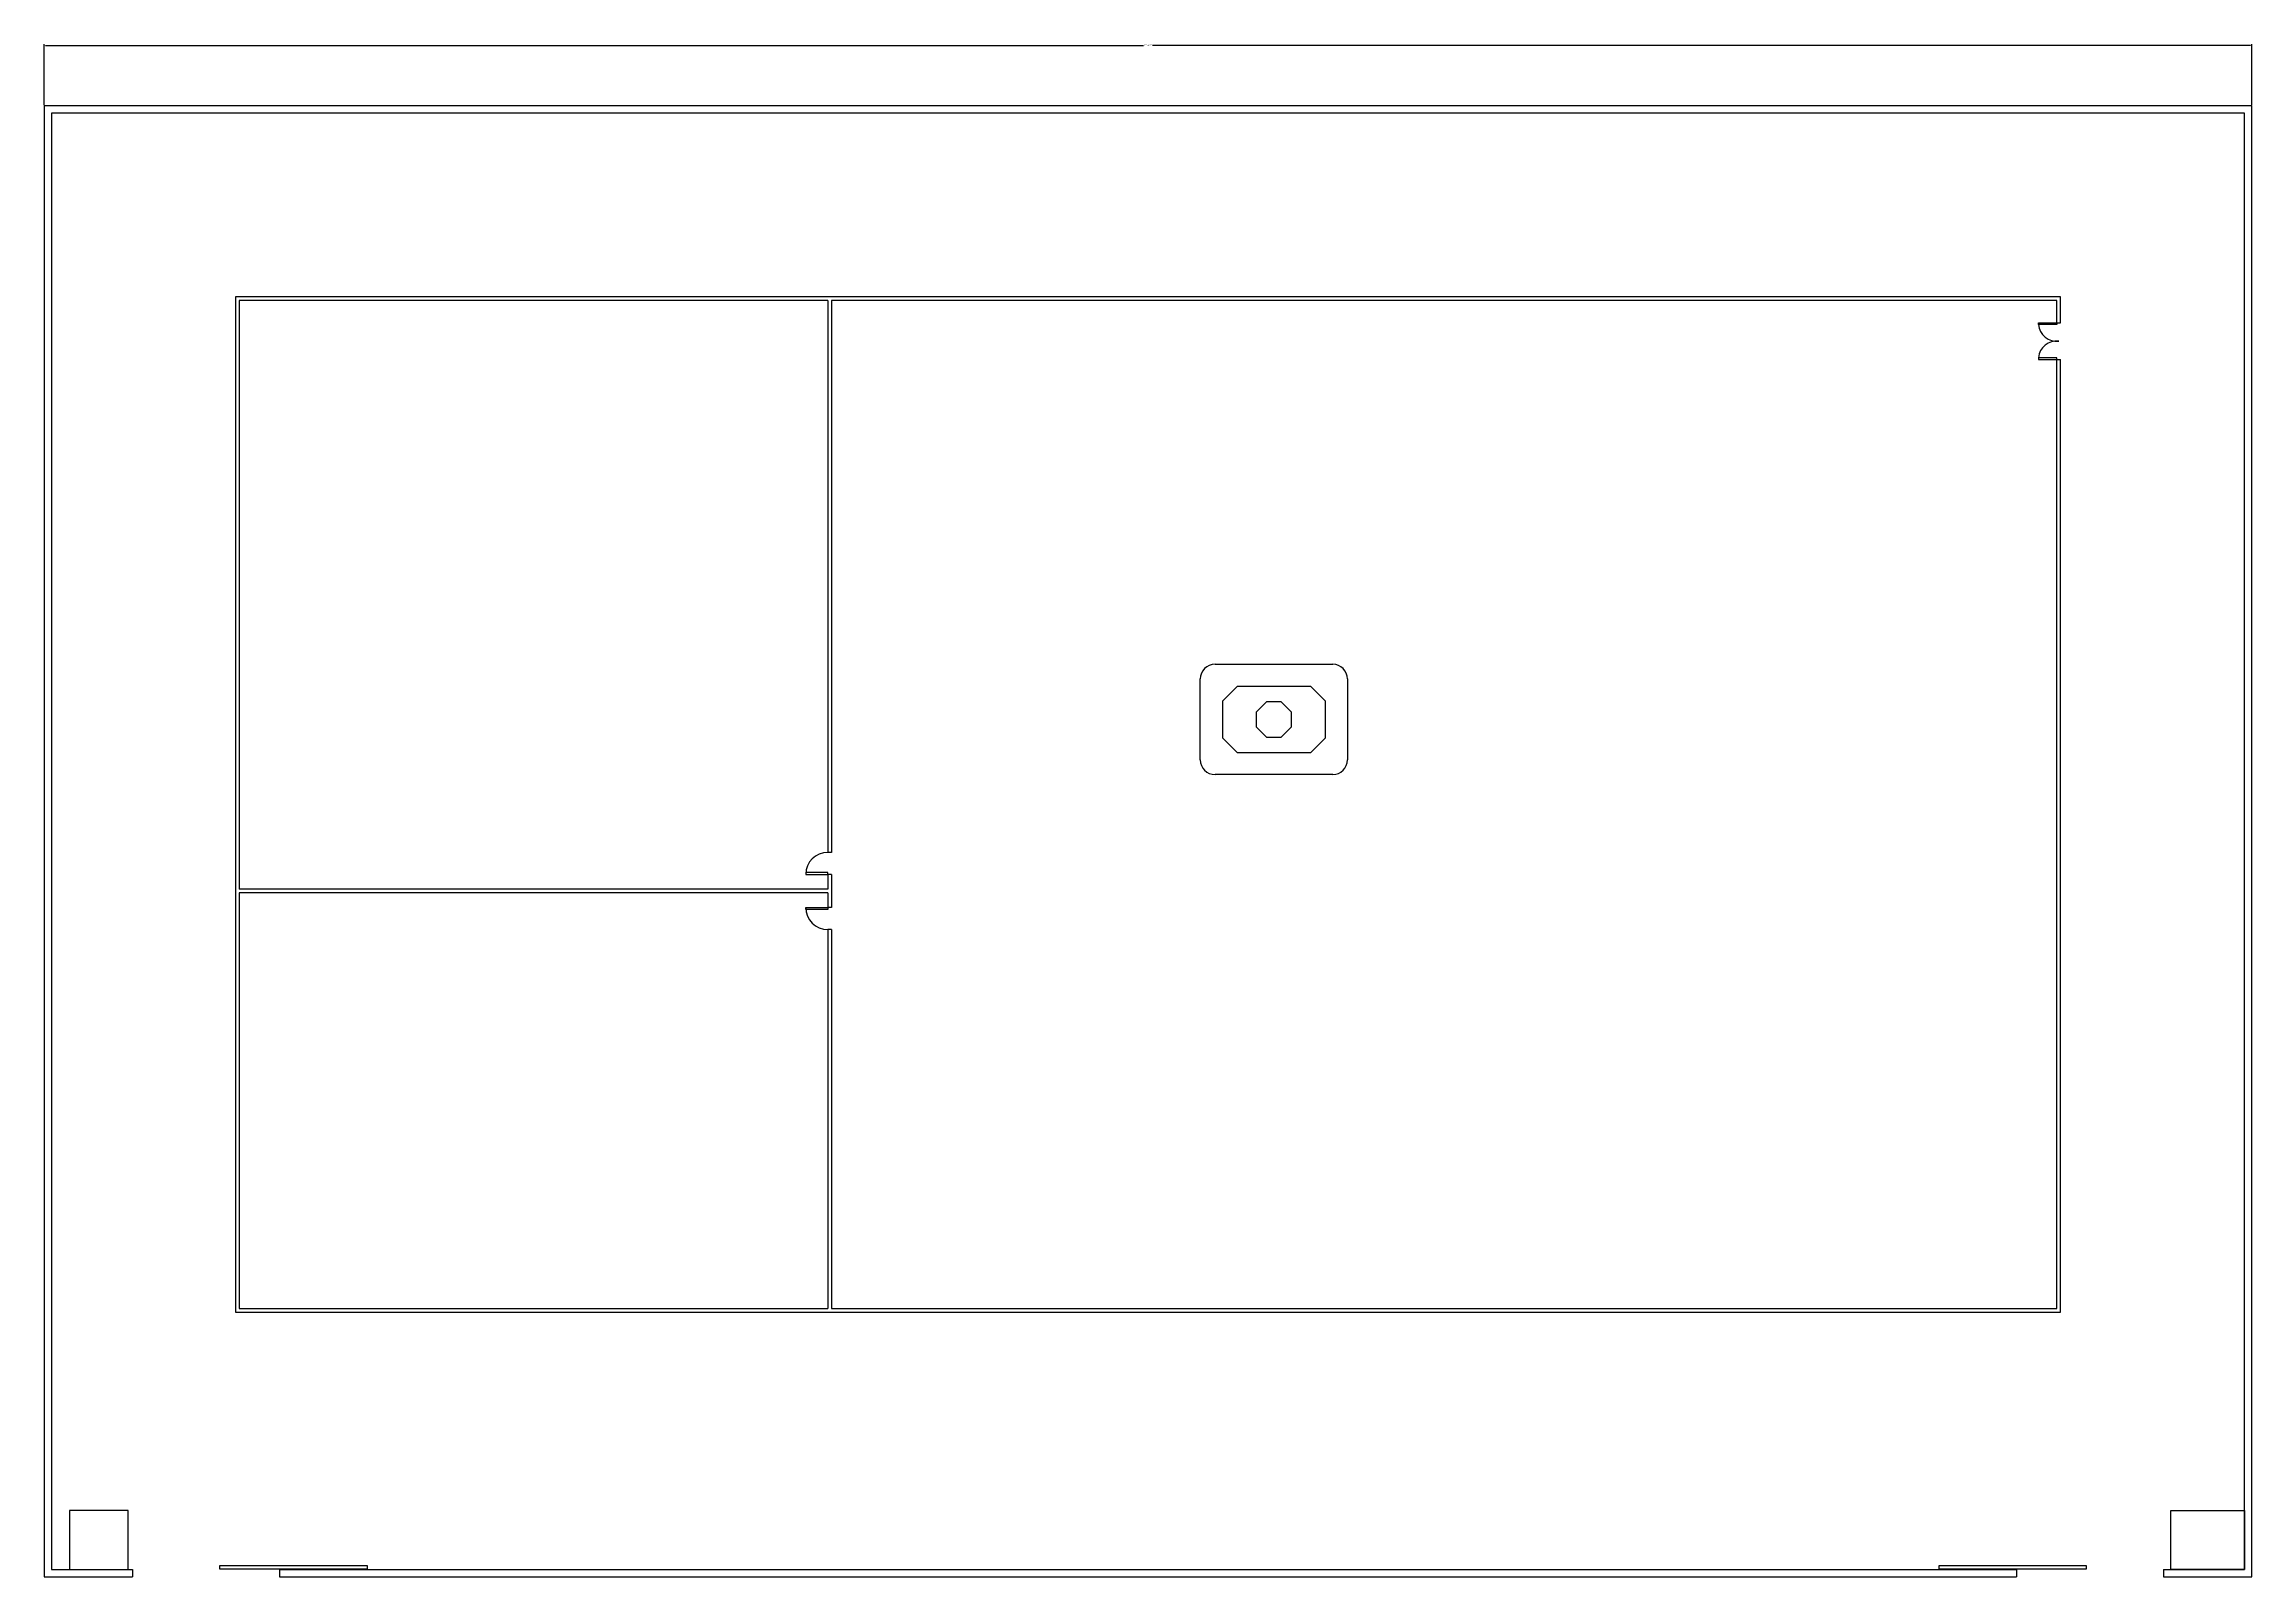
# Model space of a CAD drawing. Header units: feet. Extents: x -194 to 106, y -94 to 114.
import ezdxf

# ---------------------------------------------------------------- set-up
doc = ezdxf.new("R2010")
doc.units = ezdxf.units.FT
doc.header["$MEASUREMENT"] = 0
doc.styles.get("Standard").update_dxf_attribs({"font": 'arial.ttf'})
doc.dimstyles.get("Standard").update_dxf_attribs({"dimtxt": 0.18, "dimasz": 0.18, "dimexe": 0.18, "dimexo": 0.0625, "dimgap": 0.09, "dimtad": 0, "dimtih": 1, "dimtoh": 1, "dimdec": 4, "dimzin": 0, "dimdsep": 46, "dimtxsty": 'Standard', "dimcen": 0.09, "dimadec": 0, "dimazin": 0, "dimtfac": 1, "dimtdec": 4, "dimtofl": 0, "dimtmove": 0, "dimatfit": 3, "dimfxl": 1, "dimtolj": 1, "dimtzin": 0, "dimarcsym": 0})

# ---------------------------------------------------------------- blocks, each defined once
blk = doc.blocks.new('*D2')
at = {"color": 0, "lineweight": -2, "transparency": 16777216}
for p, q in [((-193.98, 105.57), (-193.98, 113.88)), ((-193.8, 113.7), (-44.58, 113.7)), ((105.84, 113.7), (-43.37, 113.7)), ((106.02, 105.57), (106.02, 113.88))]:
    blk.add_line(p, q, dxfattribs=at)
at = {"color": 0, "transparency": 16777216}
for points in [[(-193.8, 113.73), (-193.8, 113.67), (-193.98, 113.7)], [(105.84, 113.73), (105.84, 113.67), (106.02, 113.7)]]:
    blk.add_solid(points, dxfattribs=at)
at = {"layer": 'Defpoints', "color": 0, "transparency": 16777216}
for p in [(106.02, 113.7), (-193.98, 105.5), (106.02, 105.5)]:
    blk.add_point(p, dxfattribs=at)
at = {"color": 0, "transparency": 16777216, "insert": (-43.98, 113.7), "char_height": 0.18, "attachment_point": 5}
blk.add_mtext('\\A1;300.0000', dxfattribs=at)

msp = doc.modelspace()

# ---------------------------------------------------------------- linework, layer by layer
for p, q in [((106.02417, 105.5042), (-193.97583, 105.5042)), ((-193.97583, 105.5042), (-193.97583, -94.4958)), ((106.02417, -94.4958), (106.02417, 105.5042)), ((105.02417, 104.5042), (-192.97583, 104.5042)), ((-192.97583, 104.5042), (-192.97583, -93.4958)), ((105.02417, -93.4958), (105.02417, 104.5042)), ((80.02392, 79.50408), (-167.97608, 79.50408)), ((-167.97608, 79.50408), (-167.97608, -58.49592)), ((-167.47608, 79.00408), (-167.47608, -0.99592)), ((-87.47608, 79.00408), (-167.47608, 79.00408)), ((-87.47608, 79.00408), (-87.47608, 4.00408)), ((79.52392, 79.00408), (-86.97608, 79.00408)), ((-86.97608, 79.00408), (-86.97608, 4.00408)), ((79.52392, 76.00408), (79.52392, 79.00408)), ((80.02392, 76.00408), (80.02392, 79.50408)), ((79.52392, 76.00408), (80.02392, 76.00408)), ((79.52392, -57.99592), (79.52392, 71.00408)), ((79.52392, 71.00408), (80.02392, 71.00408)), ((80.02392, -58.49592), (80.02392, 71.00408)), ((-36.8701, 16.57101), (-36.8701, 27.57101)), ((-34.8701, 29.57101), (-18.8701, 29.57101)), ((-16.8701, 27.57101), (-16.8701, 16.57101)), ((-18.8701, 14.57101), (-34.8701, 14.57101)), ((-86.97608, 4.00408), (-87.47608, 4.00408)), ((-86.97608, 1.00408), (-87.47608, 1.00408)), ((-87.47608, 1.00408), (-87.47608, -0.99592)), ((-86.97608, 1.00408), (-86.97608, -3.49592)), ((-87.47608, -0.99592), (-167.47608, -0.99592)), ((-87.47608, -1.49592), (-167.47608, -1.49592)), ((-167.47608, -1.49592), (-167.47608, -57.99592)), ((-87.47608, -1.49592), (-87.47608, -3.49592)), ((-86.97608, -3.49592), (-87.47608, -3.49592)), ((-86.97608, -6.49592), (-87.47608, -6.49592)), ((-87.47608, -6.49592), (-87.47608, -57.99592)), ((-86.97608, -6.49592), (-86.97608, -57.99592)), ((-167.97608, -58.49592), (80.02392, -58.49592)), ((-167.47608, -57.99592), (-87.47608, -57.99592)), ((-86.97608, -57.99592), (79.52392, -57.99592)), ((-193.97583, -94.4958), (-181.97583, -94.4958)), ((-192.97583, -93.4958), (-181.97583, -93.4958)), ((-181.97583, -93.4958), (-181.97583, -94.4958)), ((-161.97583, -93.4958), (-161.97583, -94.4958)), ((-161.97583, -93.4958), (74.02417, -93.4958)), ((-161.97583, -94.4958), (74.02417, -94.4958)), ((74.02417, -93.4958), (74.02417, -94.4958)), ((74.02417, -93.4958), (74.02417, -94.4958)), ((94.02417, -93.4958), (94.02417, -94.4958)), ((94.02417, -93.4958), (105.02417, -93.4958)), ((94.02417, -94.4958), (106.02417, -94.4958))]:
    msp.add_line(p, q)
for points in [[(77.02392, 75.75408), (77.02392, 76.00408), (79.52392, 76.00408), (79.52392, 75.75408)], [(77.02392, 71.25408), (77.02392, 71.00408), (79.52392, 71.00408), (79.52392, 71.25408)], [(-31.8701, 17.57101), (-21.8701, 17.57101), (-19.8701, 19.57101), (-19.8701, 24.57101), (-21.8701, 26.57101), (-31.8701, 26.57101), (-33.8701, 24.57101), (-33.8701, 19.57101)], [(-27.8701, 19.6568), (-25.8701, 19.6568), (-24.45589, 21.07101), (-24.45589, 23.07101), (-25.8701, 24.48522), (-27.8701, 24.48522), (-29.28432, 23.07101), (-29.28432, 21.07101)], [(-87.47608, 1.00408), (-87.47608, 1.25408), (-90.47608, 1.25408), (-90.47608, 1.00408)], [(-87.47608, -3.49592), (-87.47608, -3.74592), (-90.47608, -3.74592), (-90.47608, -3.49592)], [(-190.54291, -93.4958), (-182.54291, -93.4958), (-182.54291, -85.4958), (-190.54291, -85.4958)], [(105.02417, -93.4958), (95.02417, -93.4958), (95.02417, -85.4958), (105.02417, -85.4958)], [(-170.09939, -92.94352), (-150.09939, -92.94352), (-150.09939, -93.44352), (-170.09939, -93.44352)], [(63.5221, -92.94352), (83.5221, -92.94352), (83.5221, -93.44352), (63.5221, -93.44352)]]:
    msp.add_lwpolyline(points, close=True)
for centre, radius, start, end in [((79.52392, 76.00408), 2.51247, 185.7105931, 275.7105931), ((79.52392, 71.00408), 2.51247, 84.2894069, 174.2894069), ((-34.8701, 27.57101), 2, 90, 180), ((-18.8701, 27.57101), 2, 0, 90), ((-34.8701, 16.57101), 2, 180, 270), ((-18.8701, 16.57101), 2, 270, 0), ((-87.47608, 1.004), 3.00008, 89.9999742, 179.5816809), ((-87.47608, -3.49592), 3, 180, 270)]:
    msp.add_arc(centre, radius, start, end)

# ---------------------------------------------------------------- dimensions: what is measured, and where the dimension line sits
dim = msp.add_linear_dim(base=(106.02417, 113.69912), p1=(-193.97583, 105.5042), p2=(106.02417, 105.5042), dimstyle='Standard')
dim.commit()
dim.dimension.update_dxf_attribs({"geometry": '*D2', "text_midpoint": (-43.97583, 113.69912)})

doc.saveas('drawing.dxf')
